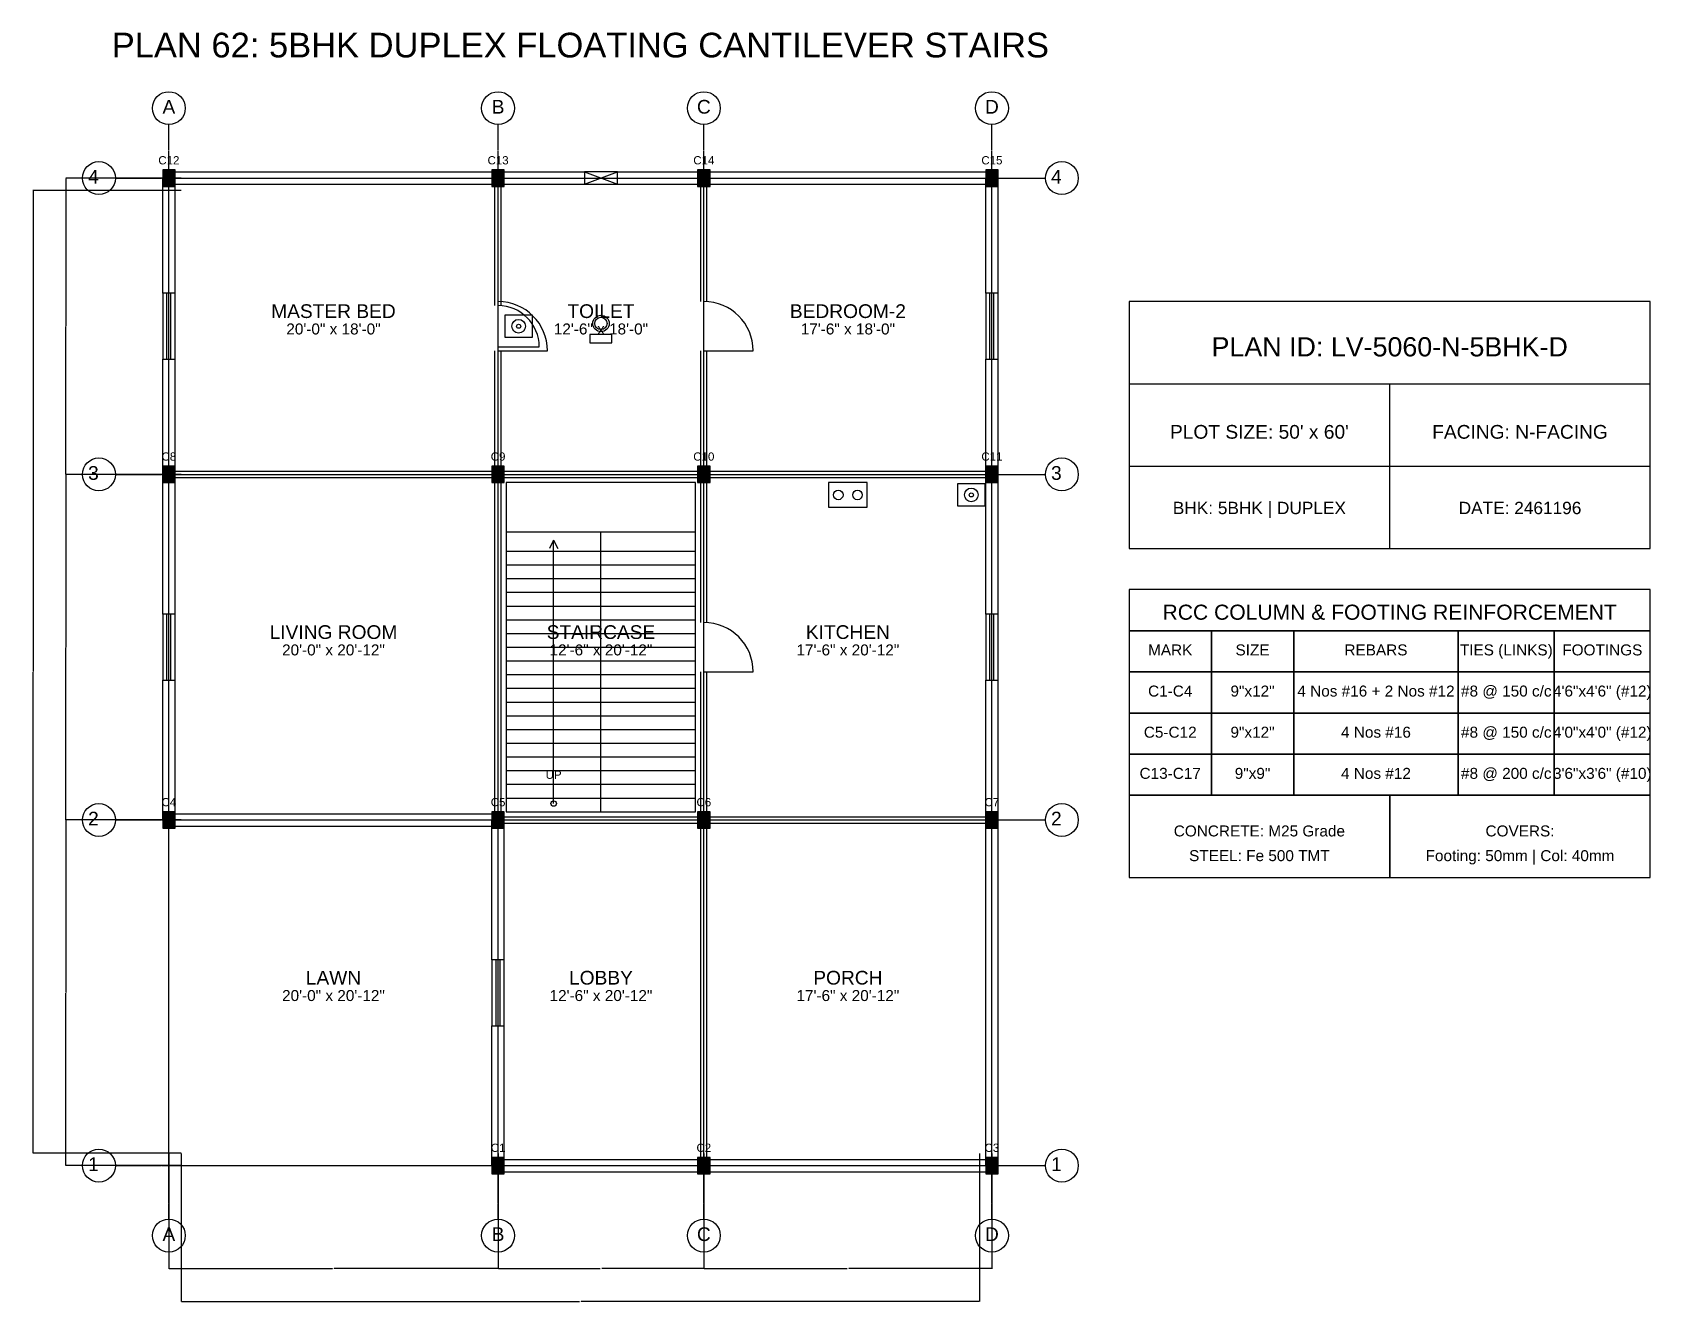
# Model space of a CAD drawing. Header units: inches. Extents: x -134 to 23580, y -99 to 23207.
# Drawn here: x 2400 to 3580, y 14901 to 15826 of the extents above; entities that cross this region are included whole.
import ezdxf
from ezdxf.enums import TextEntityAlignment as Align

# ---------------------------------------------------------------- set-up
doc = ezdxf.new("R2010")
doc.units = ezdxf.units.IN
doc.header["$MEASUREMENT"] = 0
doc.linetypes.add('CENTER', pattern=[2, 1.25, -0.25, 0.25, -0.25])
for name, color, linetype in [('A-COL-HATCH', 251, 'Continuous'), ('A-COLUMN', 1, 'Continuous'), ('A-DIM', 5, 'Continuous'), ('A-DOOR', 30, 'Continuous'), ('A-FIXTURE', 8, 'Continuous'), ('A-STAIR', 6, 'Continuous'), ('A-TEXT', 2, 'Continuous'), ('A-WALL-EXT', 7, 'Continuous'), ('A-WALL-INT', 9, 'Continuous'), ('A-WINDOW', 4, 'Continuous'), ('S-BEAM-FRAMING', 2, 'Continuous'), ('S-BUBBLE', 4, 'Continuous'), ('S-GRID-CENTER', 8, 'CENTER'), ('S-TABLE', 7, 'Continuous'), ('S-TEXT', 3, 'Continuous')]:
    doc.layers.add(name, color=color, linetype=linetype)
doc.styles.get("Standard").update_dxf_attribs({"font": 'arial.ttf'})
doc.dimstyles.get("Standard").update_dxf_attribs({"dimtxt": 0.18, "dimasz": 0.18, "dimexe": 0.18, "dimexo": 0.0625, "dimgap": 0.09, "dimtad": 0, "dimtih": 1, "dimtoh": 1, "dimdec": 4, "dimzin": 0, "dimdsep": 46, "dimtxsty": 'Standard', "dimcen": 0.09, "dimadec": 0, "dimazin": 0, "dimtfac": 1, "dimtdec": 4, "dimtofl": 0, "dimtmove": 0, "dimatfit": 3, "dimfxl": 1, "dimtolj": 1, "dimtzin": 0, "dimarcsym": 0})

msp = doc.modelspace()

# ---------------------------------------------------------------- texts
at = {"layer": 'A-TEXT'}
for s, height, p in [('PLAN 62: 5BHK DUPLEX FLOATING CANTILEVER STAIRS', 18, (2800, 15808)), ('C12', 6, (2500, 15730)), ('C13', 6, (2740, 15730)), ('C14', 6, (2890, 15730)), ('C15', 6, (3100, 15730)), ('MASTER BED', 10, (2620, 15618)), ('TOILET', 10, (2815, 15618)), ('BEDROOM-2', 10, (2995, 15618)), ('20\'-0" x 18\'-0"', 8, (2620, 15606)), ('12\'-6" x 18\'-0"', 8, (2815, 15606)), ('17\'-6" x 18\'-0"', 8, (2995, 15606)), ('PLAN ID: LV-5060-N-5BHK-D', 14, (3390, 15590)), ("PLOT SIZE: 50' x 60'", 10, (3295, 15530)), ('FACING: N-FACING', 10, (3485, 15530)), ('C8', 6, (2500, 15514)), ('C9', 6, (2740, 15514)), ('C10', 6, (2890, 15514)), ('C11', 6, (3100, 15514)), ('BHK: 5BHK | DUPLEX', 9, (3295, 15475)), ('DATE: 2461196', 9, (3485, 15475)), ('LIVING ROOM', 10, (2620, 15384)), ('STAIRCASE', 10, (2815, 15384)), ('KITCHEN', 10, (2995, 15384)), ('20\'-0" x 20\'-12"', 8, (2620, 15372)), ('12\'-6" x 20\'-12"', 8, (2815, 15372)), ('17\'-6" x 20\'-12"', 8, (2995, 15372)), ('UP', 6, (2780.5, 15282)), ('C4', 6, (2500, 15262)), ('C5', 6, (2740, 15262)), ('C6', 6, (2890, 15262)), ('C7', 6, (3100, 15262)), ('LAWN', 10, (2620, 15132)), ('LOBBY', 10, (2815, 15132)), ('PORCH', 10, (2995, 15132)), ('20\'-0" x 20\'-12"', 8, (2620, 15120)), ('12\'-6" x 20\'-12"', 8, (2815, 15120)), ('17\'-6" x 20\'-12"', 8, (2995, 15120)), ('C1', 6, (2740, 15010)), ('C2', 6, (2890, 15010)), ('C3', 6, (3100, 15010))]:
    msp.add_text(s, height=height, dxfattribs=at).set_placement(p, align=Align.CENTER)
at = {"layer": 'S-TEXT'}
for s, height, p in [('A', 10, (2500, 15767)), ('B', 10, (2740, 15767)), ('C', 10, (2890, 15767)), ('D', 10, (3100, 15767)), ('4', 10, (2445, 15716)), ('4', 10, (3147, 15716)), ('3', 10, (2445, 15500)), ('3', 10, (3147, 15500)), ('RCC COLUMN & FOOTING REINFORCEMENT', 11, (3390, 15398)), ('MARK', 8, (3230, 15372)), ('SIZE', 8, (3290, 15372)), ('REBARS', 8, (3380, 15372)), ('TIES (LINKS)', 8, (3475, 15372)), ('FOOTINGS', 8, (3545, 15372)), ('C1-C4', 8, (3230, 15342)), ('9"x12"', 8, (3290, 15342)), ('4 Nos #16 + 2 Nos #12', 8, (3380, 15342)), ('#8 @ 150 c/c', 8, (3475, 15342)), ('4\'6"x4\'6" (#12)', 8, (3545, 15342)), ('C5-C12', 8, (3230, 15312)), ('9"x12"', 8, (3290, 15312)), ('4 Nos #16', 8, (3380, 15312)), ('#8 @ 150 c/c', 8, (3475, 15312)), ('4\'0"x4\'0" (#12)', 8, (3545, 15312)), ('C13-C17', 8, (3230, 15282)), ('9"x9"', 8, (3290, 15282)), ('4 Nos #12', 8, (3380, 15282)), ('#8 @ 200 c/c', 8, (3475, 15282)), ('3\'6"x3\'6" (#10)', 8, (3545, 15282)), ('2', 10, (2445, 15248)), ('2', 10, (3147, 15248)), ('CONCRETE: M25 Grade', 8, (3295, 15240)), ('COVERS:', 8, (3485, 15240)), ('Footing: 50mm | Col: 40mm', 8, (3485, 15222)), ('STEEL: Fe 500 TMT', 8, (3295, 15222)), ('1', 10, (2445, 14996)), ('1', 10, (3147, 14996)), ('A', 10, (2500, 14945)), ('B', 10, (2740, 14945)), ('C', 10, (2890, 14945)), ('D', 10, (3100, 14945))]:
    msp.add_text(s, height=height, dxfattribs=at).set_placement(p, align=Align.CENTER)

# ---------------------------------------------------------------- blocks, each defined once
blk = doc.blocks.new('*D545')
at = {"layer": 'A-DIM', "color": 0, "lineweight": -2, "transparency": 16777216}
for p, q in [((2500, 15008.9), (2500, 14924.8)), ((2740, 15008.9), (2740, 14924.8)), ((2500.2, 14925), (2619.4, 14925)), ((2739.8, 14925), (2620.6, 14925))]:
    blk.add_line(p, q, dxfattribs=at)
at = {"layer": 'A-DIM', "color": 0, "transparency": 16777216}
for points in [[(2500.2, 14925), (2500.2, 14925), (2500, 14925)], [(2739.8, 14925), (2739.8, 14925), (2740, 14925)]]:
    blk.add_solid(points, dxfattribs=at)
at = {"layer": 'Defpoints', "color": 0, "transparency": 16777216}
for p in [(2500, 15009), (2740, 15009), (2740, 14925)]:
    blk.add_point(p, dxfattribs=at)
at = {"layer": 'A-DIM', "color": 0, "transparency": 16777216, "insert": (2620, 14925), "char_height": 0.18, "attachment_point": 5}
blk.add_mtext('\\A1;240.0000', dxfattribs=at)
blk = doc.blocks.new('*D546')
at = {"layer": 'A-DIM', "color": 0, "lineweight": -2, "transparency": 16777216}
for p, q in [((2740, 15008.9), (2740, 14924.8)), ((2890, 15008.9), (2890, 14924.8)), ((2740.2, 14925), (2814.4, 14925)), ((2889.8, 14925), (2815.6, 14925))]:
    blk.add_line(p, q, dxfattribs=at)
at = {"layer": 'A-DIM', "color": 0, "transparency": 16777216}
for points in [[(2740.2, 14925), (2740.2, 14925), (2740, 14925)], [(2889.8, 14925), (2889.8, 14925), (2890, 14925)]]:
    blk.add_solid(points, dxfattribs=at)
at = {"layer": 'Defpoints', "color": 0, "transparency": 16777216}
for p in [(2740, 15009), (2890, 15009), (2890, 14925)]:
    blk.add_point(p, dxfattribs=at)
at = {"layer": 'A-DIM', "color": 0, "transparency": 16777216, "insert": (2815, 14925), "char_height": 0.18, "attachment_point": 5}
blk.add_mtext('\\A1;150.0000', dxfattribs=at)
blk = doc.blocks.new('*D547')
at = {"layer": 'A-DIM', "color": 0, "lineweight": -2, "transparency": 16777216}
for p, q in [((2890, 15008.9), (2890, 14924.8)), ((3100, 15008.9), (3100, 14924.8)), ((2890.2, 14925), (2994.4, 14925)), ((3099.8, 14925), (2995.6, 14925))]:
    blk.add_line(p, q, dxfattribs=at)
at = {"layer": 'A-DIM', "color": 0, "transparency": 16777216}
for points in [[(2890.2, 14925), (2890.2, 14925), (2890, 14925)], [(3099.8, 14925), (3099.8, 14925), (3100, 14925)]]:
    blk.add_solid(points, dxfattribs=at)
at = {"layer": 'Defpoints', "color": 0, "transparency": 16777216}
for p in [(2890, 15009), (3100, 15009), (3100, 14925)]:
    blk.add_point(p, dxfattribs=at)
at = {"layer": 'A-DIM', "color": 0, "transparency": 16777216, "insert": (2995, 14925), "char_height": 0.18, "attachment_point": 5}
blk.add_mtext('\\A1;210.0000', dxfattribs=at)
blk = doc.blocks.new('*D548')
at = {"layer": 'A-DIM', "color": 0, "lineweight": -2, "transparency": 16777216}
for p, q in [((2509, 15008.9), (2509, 14900.8)), ((3091, 15008.9), (3091, 14900.8)), ((2509.2, 14901), (2799.4, 14901)), ((3090.8, 14901), (2800.6, 14901))]:
    blk.add_line(p, q, dxfattribs=at)
at = {"layer": 'A-DIM', "color": 0, "transparency": 16777216}
for points in [[(2509.2, 14901), (2509.2, 14901), (2509, 14901)], [(3090.8, 14901), (3090.8, 14901), (3091, 14901)]]:
    blk.add_solid(points, dxfattribs=at)
at = {"layer": 'Defpoints', "color": 0, "transparency": 16777216}
for p in [(2509, 15009), (3091, 15009), (3091, 14901)]:
    blk.add_point(p, dxfattribs=at)
at = {"layer": 'A-DIM', "color": 0, "transparency": 16777216, "insert": (2800, 14901), "char_height": 0.18, "attachment_point": 5}
blk.add_mtext('\\A1;582.0000', dxfattribs=at)
blk = doc.blocks.new('*D549')
at = {"layer": 'A-DIM', "color": 0, "lineweight": -2, "transparency": 16777216}
for p, q in [((2508.9, 15252), (2424.8, 15252)), ((2425, 15251.8), (2425, 15126.2)), ((2425, 15000.2), (2425, 15125.8)), ((2508.9, 15000), (2424.8, 15000))]:
    blk.add_line(p, q, dxfattribs=at)
at = {"layer": 'A-DIM', "color": 0, "transparency": 16777216}
for points in [[(2425, 15251.8), (2425, 15251.8), (2425, 15252)], [(2425, 15000.2), (2425, 15000.2), (2425, 15000)]]:
    blk.add_solid(points, dxfattribs=at)
at = {"layer": 'Defpoints', "color": 0, "transparency": 16777216}
for p in [(2425, 15252), (2509, 15252), (2509, 15000)]:
    blk.add_point(p, dxfattribs=at)
at = {"layer": 'A-DIM', "color": 0, "transparency": 16777216, "insert": (2425, 15126), "char_height": 0.18, "attachment_point": 5}
blk.add_mtext('\\A1;252.0000', dxfattribs=at)
blk = doc.blocks.new('*D550')
at = {"layer": 'A-DIM', "color": 0, "lineweight": -2, "transparency": 16777216}
for p, q in [((2508.9, 15504), (2424.8, 15504)), ((2425, 15503.8), (2425, 15378.2)), ((2425, 15252.2), (2425, 15377.8)), ((2508.9, 15252), (2424.8, 15252))]:
    blk.add_line(p, q, dxfattribs=at)
at = {"layer": 'A-DIM', "color": 0, "transparency": 16777216}
for points in [[(2425, 15503.8), (2425, 15503.8), (2425, 15504)], [(2425, 15252.2), (2425, 15252.2), (2425, 15252)]]:
    blk.add_solid(points, dxfattribs=at)
at = {"layer": 'Defpoints', "color": 0, "transparency": 16777216}
for p in [(2425, 15504), (2509, 15504), (2509, 15252)]:
    blk.add_point(p, dxfattribs=at)
at = {"layer": 'A-DIM', "color": 0, "transparency": 16777216, "insert": (2425, 15378), "char_height": 0.18, "attachment_point": 5}
blk.add_mtext('\\A1;252.0000', dxfattribs=at)
blk = doc.blocks.new('*D551')
at = {"layer": 'A-DIM', "color": 0, "lineweight": -2, "transparency": 16777216}
for p, q in [((2508.9, 15720), (2424.8, 15720)), ((2425, 15719.8), (2425, 15612.2)), ((2425, 15504.2), (2425, 15611.8)), ((2508.9, 15504), (2424.8, 15504))]:
    blk.add_line(p, q, dxfattribs=at)
at = {"layer": 'A-DIM', "color": 0, "transparency": 16777216}
for points in [[(2425, 15719.8), (2425, 15719.8), (2425, 15720)], [(2425, 15504.2), (2425, 15504.2), (2425, 15504)]]:
    blk.add_solid(points, dxfattribs=at)
at = {"layer": 'Defpoints', "color": 0, "transparency": 16777216}
for p in [(2425, 15720), (2509, 15720), (2509, 15504)]:
    blk.add_point(p, dxfattribs=at)
at = {"layer": 'A-DIM', "color": 0, "transparency": 16777216, "insert": (2425, 15612), "char_height": 0.18, "attachment_point": 5}
blk.add_mtext('\\A1;216.0000', dxfattribs=at)
blk = doc.blocks.new('*D552')
at = {"layer": 'A-DIM', "color": 0, "lineweight": -2, "transparency": 16777216}
for p, q in [((2508.9, 15711), (2400.8, 15711)), ((2401, 15710.8), (2401, 15360.2)), ((2401, 15009.2), (2401, 15359.8)), ((2508.9, 15009), (2400.8, 15009))]:
    blk.add_line(p, q, dxfattribs=at)
at = {"layer": 'A-DIM', "color": 0, "transparency": 16777216}
for points in [[(2401, 15710.8), (2401, 15710.8), (2401, 15711)], [(2401, 15009.2), (2401, 15009.2), (2401, 15009)]]:
    blk.add_solid(points, dxfattribs=at)
at = {"layer": 'Defpoints', "color": 0, "transparency": 16777216}
for p in [(2401, 15711), (2509, 15711), (2509, 15009)]:
    blk.add_point(p, dxfattribs=at)
at = {"layer": 'A-DIM', "color": 0, "transparency": 16777216, "insert": (2401, 15360), "char_height": 0.18, "attachment_point": 5}
blk.add_mtext('\\A1;702.0000', dxfattribs=at)

# ---------------------------------------------------------------- dimensions: what is measured, and where the dimension line sits
at = {"layer": 'A-DIM'}
for base, p1, p2, picture, middle in [((2425, 15720), (2509, 15504), (2509, 15720), '*D551', (2425, 15612)), ((2401, 15711), (2509, 15009), (2509, 15711), '*D552', (2401, 15360)), ((2425, 15504), (2509, 15252), (2509, 15504), '*D550', (2425, 15378)), ((2425, 15252), (2509, 15000), (2509, 15252), '*D549', (2425, 15126))]:
    dim = msp.add_linear_dim(base=base, p1=p1, p2=p2, angle=90, dimstyle='Standard', dxfattribs=at)
    dim.commit()
    dim.dimension.update_dxf_attribs({"geometry": picture, "text_midpoint": middle})
for base, p1, p2, picture, middle in [((2740, 14925), (2500, 15009), (2740, 15009), '*D545', (2620, 14925)), ((3091, 14901), (2509, 15009), (3091, 15009), '*D548', (2800, 14901)), ((2890, 14925), (2740, 15009), (2890, 15009), '*D546', (2815, 14925)), ((3100, 14925), (2890, 15009), (3100, 15009), '*D547', (2995, 14925))]:
    dim = msp.add_linear_dim(base=base, p1=p1, p2=p2, dimstyle='Standard', dxfattribs=at)
    dim.commit()
    dim.dimension.update_dxf_attribs({"geometry": picture, "text_midpoint": middle})

# ---------------------------------------------------------------- linework, layer by layer
at = {"layer": 'A-COL-HATCH'}
for points in [[(2495.5, 15714), (2504.5, 15714), (2495.5, 15726), (2504.5, 15726)], [(2735.5, 15714), (2744.5, 15714), (2735.5, 15726), (2744.5, 15726)], [(2885.5, 15714), (2894.5, 15714), (2885.5, 15726), (2894.5, 15726)], [(3095.5, 15714), (3104.5, 15714), (3095.5, 15726), (3104.5, 15726)], [(2495.5, 15498), (2504.5, 15498), (2495.5, 15510), (2504.5, 15510)], [(2735.5, 15498), (2744.5, 15498), (2735.5, 15510), (2744.5, 15510)], [(2885.5, 15498), (2894.5, 15498), (2885.5, 15510), (2894.5, 15510)], [(3095.5, 15498), (3104.5, 15498), (3095.5, 15510), (3104.5, 15510)], [(2495.5, 15246), (2504.5, 15246), (2495.5, 15258), (2504.5, 15258)], [(2735.5, 15246), (2744.5, 15246), (2735.5, 15258), (2744.5, 15258)], [(2885.5, 15246), (2894.5, 15246), (2885.5, 15258), (2894.5, 15258)], [(3095.5, 15246), (3104.5, 15246), (3095.5, 15258), (3104.5, 15258)], [(2735.5, 14994), (2744.5, 14994), (2735.5, 15006), (2744.5, 15006)], [(2885.5, 14994), (2894.5, 14994), (2885.5, 15006), (2894.5, 15006)], [(3095.5, 14994), (3104.5, 14994), (3095.5, 15006), (3104.5, 15006)]]:
    msp.add_solid(points, dxfattribs=at)
at = {"layer": 'A-COLUMN'}
for points in [[(2495.5, 15714), (2504.5, 15714), (2504.5, 15726), (2495.5, 15726)], [(2735.5, 15714), (2744.5, 15714), (2744.5, 15726), (2735.5, 15726)], [(2885.5, 15714), (2894.5, 15714), (2894.5, 15726), (2885.5, 15726)], [(3095.5, 15714), (3104.5, 15714), (3104.5, 15726), (3095.5, 15726)], [(2495.5, 15498), (2504.5, 15498), (2504.5, 15510), (2495.5, 15510)], [(2735.5, 15498), (2744.5, 15498), (2744.5, 15510), (2735.5, 15510)], [(2885.5, 15498), (2894.5, 15498), (2894.5, 15510), (2885.5, 15510)], [(3095.5, 15498), (3104.5, 15498), (3104.5, 15510), (3095.5, 15510)], [(2495.5, 15246), (2504.5, 15246), (2504.5, 15258), (2495.5, 15258)], [(2735.5, 15246), (2744.5, 15246), (2744.5, 15258), (2735.5, 15258)], [(2885.5, 15246), (2894.5, 15246), (2894.5, 15258), (2885.5, 15258)], [(3095.5, 15246), (3104.5, 15246), (3104.5, 15258), (3095.5, 15258)], [(2735.5, 14994), (2744.5, 14994), (2744.5, 15006), (2735.5, 15006)], [(2885.5, 14994), (2894.5, 14994), (2894.5, 15006), (2885.5, 15006)], [(3095.5, 14994), (3104.5, 14994), (3104.5, 15006), (3095.5, 15006)]]:
    msp.add_lwpolyline(points, close=True, dxfattribs=at)
at = {"layer": 'A-DOOR'}
for p, q in [((2740, 15597), (2770, 15597)), ((2740, 15594), (2776, 15594)), ((2890, 15594), (2926, 15594)), ((2890, 15360), (2926, 15360))]:
    msp.add_line(p, q, dxfattribs=at)
for centre, radius in [((2740, 15594), 36), ((2740, 15597), 30), ((2890, 15594), 36), ((2890, 15360), 36)]:
    msp.add_arc(centre, radius, 0, 90, dxfattribs=at)
at = {"layer": 'A-FIXTURE'}
for points in [[(2745, 15604), (2765, 15604), (2765, 15620), (2745, 15620)], [(2807, 15600), (2823, 15600), (2823, 15606), (2807, 15606)], [(2981, 15480), (3009, 15480), (3009, 15498), (2981, 15498)], [(3075, 15481), (3095, 15481), (3095, 15497), (3075, 15497)]]:
    msp.add_lwpolyline(points, close=True, dxfattribs=at)
for centre, radius in [((2815, 15614), 6), ((2755, 15612), 5), ((2755, 15612), 1.5), ((2815, 15614), 4.5), ((2988, 15489), 3.5), ((3002, 15489), 3.5), ((3085, 15489), 5), ((3085, 15489), 1.5)]:
    msp.add_circle(centre, radius, dxfattribs=at)
at = {"layer": 'A-STAIR'}
for p, q in [((2746, 15462), (2884, 15462)), ((2780.5, 15456), (2777.5, 15450)), ((2780.5, 15264), (2780.5, 15456)), ((2780.5, 15456), (2783.5, 15450)), ((2815, 15258), (2815, 15462)), ((2746, 15448), (2815, 15448)), ((2815, 15448), (2884, 15448)), ((2746, 15438), (2815, 15438)), ((2815, 15438), (2884, 15438)), ((2746, 15428), (2815, 15428)), ((2815, 15428), (2884, 15428)), ((2746, 15418), (2815, 15418)), ((2746, 15408), (2815, 15408)), ((2815, 15418), (2884, 15418)), ((2815, 15408), (2884, 15408)), ((2746, 15398), (2815, 15398)), ((2815, 15398), (2884, 15398)), ((2746, 15388), (2815, 15388)), ((2815, 15388), (2884, 15388)), ((2746, 15378), (2815, 15378)), ((2815, 15378), (2884, 15378)), ((2746, 15368), (2815, 15368)), ((2815, 15368), (2884, 15368)), ((2746, 15358), (2815, 15358)), ((2815, 15358), (2884, 15358)), ((2746, 15348), (2815, 15348)), ((2746, 15338), (2815, 15338)), ((2815, 15348), (2884, 15348)), ((2815, 15338), (2884, 15338)), ((2746, 15328), (2815, 15328)), ((2815, 15328), (2884, 15328)), ((2746, 15318), (2815, 15318)), ((2815, 15318), (2884, 15318)), ((2746, 15308), (2815, 15308)), ((2815, 15308), (2884, 15308)), ((2746, 15298), (2815, 15298)), ((2815, 15298), (2884, 15298)), ((2746, 15288), (2815, 15288)), ((2746, 15278), (2815, 15278)), ((2815, 15288), (2884, 15288)), ((2815, 15278), (2884, 15278)), ((2746, 15268), (2815, 15268)), ((2815, 15268), (2884, 15268))]:
    msp.add_line(p, q, dxfattribs=at)
msp.add_lwpolyline([(2746, 15258), (2884, 15258), (2884, 15498), (2746, 15498)], close=True, dxfattribs=at)
msp.add_circle((2780.5, 15264), 2, dxfattribs=at)
at = {"layer": 'A-WALL-EXT'}
for p, q in [((2495.5, 15636), (2495.5, 15720)), ((2500, 15724.5), (2740, 15724.5)), ((2500, 15715.5), (2740, 15715.5)), ((2504.5, 15636), (2504.5, 15720)), ((2740, 15724.5), (2803, 15724.5)), ((2740, 15715.5), (2803, 15715.5)), ((2827, 15724.5), (2890, 15724.5)), ((2827, 15715.5), (2890, 15715.5)), ((2890, 15724.5), (3100, 15724.5)), ((2890, 15715.5), (3100, 15715.5)), ((3095.5, 15636), (3095.5, 15720)), ((3104.5, 15636), (3104.5, 15720)), ((2495.5, 15504), (2495.5, 15588)), ((2504.5, 15504), (2504.5, 15588)), ((3095.5, 15504), (3095.5, 15588)), ((3104.5, 15504), (3104.5, 15588)), ((3200, 15570), (3580, 15570)), ((3390, 15450), (3390, 15570)), ((2495.5, 15402), (2495.5, 15504)), ((2504.5, 15402), (2504.5, 15504)), ((3095.5, 15402), (3095.5, 15504)), ((3104.5, 15402), (3104.5, 15504)), ((3200, 15510), (3580, 15510)), ((2495.5, 15252), (2495.5, 15354)), ((2504.5, 15252), (2504.5, 15354)), ((3095.5, 15252), (3095.5, 15354)), ((3104.5, 15252), (3104.5, 15354)), ((2500, 15256.5), (2740, 15256.5)), ((2500, 15247.5), (2740, 15247.5)), ((2735.5, 15150), (2735.5, 15252)), ((2744.5, 15150), (2744.5, 15252)), ((3095.5, 15000), (3095.5, 15252)), ((3104.5, 15000), (3104.5, 15252)), ((2735.5, 15000), (2735.5, 15102)), ((2744.5, 15000), (2744.5, 15102)), ((2740, 15004.5), (2890, 15004.5)), ((2740, 14995.5), (2890, 14995.5)), ((2890, 15004.5), (3100, 15004.5)), ((2890, 14995.5), (3100, 14995.5))]:
    msp.add_line(p, q, dxfattribs=at)
msp.add_lwpolyline([(3200, 15450), (3580, 15450), (3580, 15630), (3200, 15630)], close=True, dxfattribs=at)
at = {"layer": 'A-WALL-INT'}
for p, q in [((2737.75, 15627), (2737.75, 15720)), ((2742.25, 15627), (2742.25, 15720)), ((2887.75, 15630), (2887.75, 15720)), ((2892.25, 15630), (2892.25, 15720)), ((2737.75, 15504), (2737.75, 15594)), ((2742.25, 15504), (2742.25, 15594)), ((2887.75, 15504), (2887.75, 15594)), ((2892.25, 15504), (2892.25, 15594)), ((2500, 15506.25), (2740, 15506.25)), ((2737.75, 15252), (2737.75, 15504)), ((2740, 15506.25), (2890, 15506.25)), ((2742.25, 15252), (2742.25, 15504)), ((2887.75, 15396), (2887.75, 15504)), ((2890, 15506.25), (3100, 15506.25)), ((2892.25, 15396), (2892.25, 15504)), ((2500, 15501.75), (2740, 15501.75)), ((2740, 15501.75), (2890, 15501.75)), ((2890, 15501.75), (3100, 15501.75)), ((2887.75, 15252), (2887.75, 15360)), ((2892.25, 15252), (2892.25, 15360)), ((2740, 15254.25), (2890, 15254.25)), ((2890, 15254.25), (3100, 15254.25)), ((2740, 15249.75), (2890, 15249.75)), ((2887.75, 15000), (2887.75, 15252)), ((2890, 15249.75), (3100, 15249.75)), ((2892.25, 15000), (2892.25, 15252))]:
    msp.add_line(p, q, dxfattribs=at)
at = {"layer": 'A-WINDOW'}
for p, q in [((2803, 15715.5), (2827, 15724.5)), ((2803, 15724.5), (2827, 15715.5)), ((2498.5, 15588), (2498.5, 15636)), ((2501.5, 15588), (2501.5, 15636)), ((3098.5, 15588), (3098.5, 15636)), ((3101.5, 15588), (3101.5, 15636)), ((2498.5, 15354), (2498.5, 15402)), ((2501.5, 15354), (2501.5, 15402)), ((3098.5, 15354), (3098.5, 15402)), ((3101.5, 15354), (3101.5, 15402)), ((2738.5, 15102), (2738.5, 15150)), ((2741.5, 15102), (2741.5, 15150))]:
    msp.add_line(p, q, dxfattribs=at)
for points in [[(2803, 15715.5), (2827, 15715.5), (2827, 15724.5), (2803, 15724.5)], [(2495.5, 15588), (2504.5, 15588), (2504.5, 15636), (2495.5, 15636)], [(3095.5, 15588), (3104.5, 15588), (3104.5, 15636), (3095.5, 15636)], [(2495.5, 15354), (2504.5, 15354), (2504.5, 15402), (2495.5, 15402)], [(3095.5, 15354), (3104.5, 15354), (3104.5, 15402), (3095.5, 15402)], [(2735.5, 15102), (2744.5, 15102), (2744.5, 15150), (2735.5, 15150)]]:
    msp.add_lwpolyline(points, close=True, dxfattribs=at)
at = {"layer": 'S-BEAM-FRAMING'}
for p, q in [((2500, 15000), (2500, 15720)), ((2500, 15720), (3100, 15720)), ((2740, 15000), (2740, 15720)), ((2890, 15000), (2890, 15720)), ((3100, 15000), (3100, 15720)), ((2500, 15504), (3100, 15504)), ((2500, 15252), (3100, 15252)), ((2500, 15000), (3100, 15000))]:
    msp.add_line(p, q, dxfattribs=at)
at = {"layer": 'S-BUBBLE'}
for centre in [(2500, 15771), (2740, 15771), (2890, 15771), (3100, 15771), (2449, 15720), (3151, 15720), (2449, 15504), (3151, 15504), (2449, 15252), (3151, 15252), (2449, 15000), (3151, 15000), (2500, 14949), (2740, 14949), (2890, 14949), (3100, 14949)]:
    msp.add_circle(centre, 12, dxfattribs=at)
at = {"layer": 'S-GRID-CENTER'}
for p, q in [((2500, 14961), (2500, 15759)), ((2740, 14961), (2740, 15759)), ((2890, 14961), (2890, 15759)), ((3100, 14961), (3100, 15759)), ((2461, 15720), (3139, 15720)), ((2461, 15504), (3139, 15504)), ((2461, 15252), (3139, 15252)), ((2461, 15000), (3139, 15000))]:
    msp.add_line(p, q, dxfattribs=at)
at = {"layer": 'S-TABLE'}
for points in [[(3200, 15390), (3580, 15390), (3580, 15420), (3200, 15420)], [(3200, 15360), (3260, 15360), (3260, 15390), (3200, 15390)], [(3260, 15360), (3320, 15360), (3320, 15390), (3260, 15390)], [(3320, 15360), (3440, 15360), (3440, 15390), (3320, 15390)], [(3440, 15360), (3510, 15360), (3510, 15390), (3440, 15390)], [(3510, 15360), (3580, 15360), (3580, 15390), (3510, 15390)], [(3200, 15330), (3260, 15330), (3260, 15360), (3200, 15360)], [(3260, 15330), (3320, 15330), (3320, 15360), (3260, 15360)], [(3320, 15330), (3440, 15330), (3440, 15360), (3320, 15360)], [(3440, 15330), (3510, 15330), (3510, 15360), (3440, 15360)], [(3510, 15330), (3580, 15330), (3580, 15360), (3510, 15360)], [(3200, 15300), (3260, 15300), (3260, 15330), (3200, 15330)], [(3260, 15300), (3320, 15300), (3320, 15330), (3260, 15330)], [(3320, 15300), (3440, 15300), (3440, 15330), (3320, 15330)], [(3440, 15300), (3510, 15300), (3510, 15330), (3440, 15330)], [(3510, 15300), (3580, 15300), (3580, 15330), (3510, 15330)], [(3200, 15270), (3260, 15270), (3260, 15300), (3200, 15300)], [(3260, 15270), (3320, 15270), (3320, 15300), (3260, 15300)], [(3320, 15270), (3440, 15270), (3440, 15300), (3320, 15300)], [(3440, 15270), (3510, 15270), (3510, 15300), (3440, 15300)], [(3510, 15270), (3580, 15270), (3580, 15300), (3510, 15300)], [(3200, 15210), (3390, 15210), (3390, 15270), (3200, 15270)], [(3390, 15210), (3580, 15210), (3580, 15270), (3390, 15270)]]:
    msp.add_lwpolyline(points, close=True, dxfattribs=at)

msp.set_redraw_order([(e.dxf.handle, doc.entitydb.next_handle()) for e in msp.query("TEXT MTEXT ATTDEF DIMENSION ARC_DIMENSION")])  # texts and dimensions are drawn at this point

doc.saveas('drawing.dxf')
